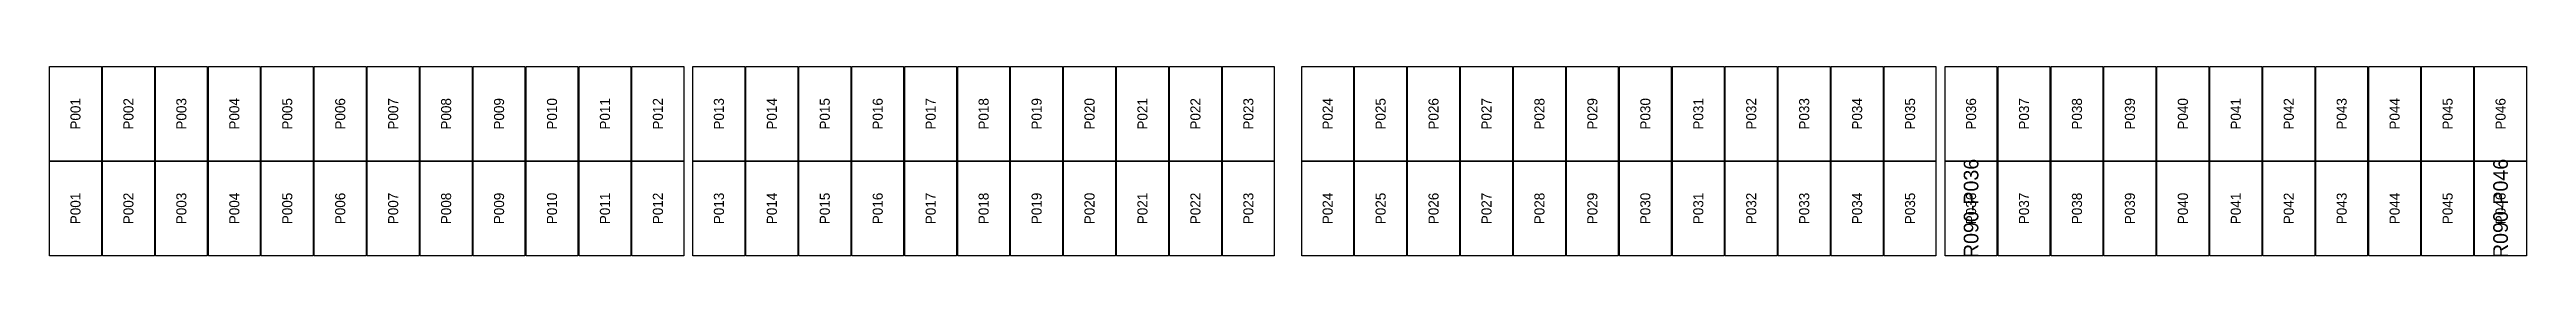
# Model space of a CAD drawing. Extents: x 296295 to 296770, y 651564 to 652121.
# Drawn here: x 296503.7 to 296557.8, y 651759.1 to 651763.3 of the extents above; entities that cross this region are included whole.
import ezdxf
from ezdxf.enums import TextEntityAlignment as Align

# ---------------------------------------------------------------- set-up
doc = ezdxf.new("R2010")
doc.units = 0

msp = doc.modelspace()

# ---------------------------------------------------------------- texts
at = {"layer": 'DEFECT_LABELS'}
for s, p in [('R090-P036', (296545.678, 651760.172)), ('R090-P046', (296557.258, 651760.172))]:
    msp.add_text(s, height=0.32, rotation=90, dxfattribs=at).set_placement(p, align=Align.MIDDLE_CENTER)
at = {"layer": 'PANEL_POSITION'}
for s, p in [('P001', (296504.22, 651762.235)), ('P002', (296505.378, 651762.235)), ('P003', (296506.536, 651762.235)), ('P004', (296507.694, 651762.235)), ('P005', (296508.852, 651762.235)), ('P006', (296510.01, 651762.235)), ('P007', (296511.168, 651762.235)), ('P008', (296512.326, 651762.235)), ('P009', (296513.484, 651762.235)), ('P010', (296514.642, 651762.235)), ('P011', (296515.8, 651762.235)), ('P012', (296516.958, 651762.235)), ('P013', (296518.292, 651762.235)), ('P014', (296519.45, 651762.235)), ('P015', (296520.608, 651762.235)), ('P016', (296521.766, 651762.235)), ('P017', (296522.924, 651762.235)), ('P018', (296524.082, 651762.235)), ('P019', (296525.24, 651762.235)), ('P020', (296526.398, 651762.235)), ('P021', (296527.556, 651762.235)), ('P022', (296528.714, 651762.235)), ('P023', (296529.872, 651762.235)), ('P024', (296531.606, 651762.235)), ('P025', (296532.764, 651762.235)), ('P026', (296533.922, 651762.235)), ('P027', (296535.08, 651762.235)), ('P028', (296536.238, 651762.235)), ('P029', (296537.396, 651762.235)), ('P030', (296538.554, 651762.235)), ('P031', (296539.712, 651762.235)), ('P032', (296540.87, 651762.235)), ('P033', (296542.028, 651762.235)), ('P034', (296543.186, 651762.235)), ('P035', (296544.344, 651762.235)), ('P036', (296545.678, 651762.235)), ('P037', (296546.836, 651762.235)), ('P038', (296547.994, 651762.235)), ('P039', (296549.152, 651762.235)), ('P040', (296550.31, 651762.235)), ('P041', (296551.468, 651762.235)), ('P042', (296552.626, 651762.235)), ('P043', (296553.784, 651762.235)), ('P044', (296554.942, 651762.235)), ('P045', (296556.1, 651762.235)), ('P046', (296557.258, 651762.235)), ('P001', (296504.22, 651760.172)), ('P002', (296505.378, 651760.172)), ('P003', (296506.536, 651760.172)), ('P004', (296507.694, 651760.172)), ('P005', (296508.852, 651760.172)), ('P006', (296510.01, 651760.172)), ('P007', (296511.168, 651760.172)), ('P008', (296512.326, 651760.172)), ('P009', (296513.484, 651760.172)), ('P010', (296514.642, 651760.172)), ('P011', (296515.8, 651760.172)), ('P012', (296516.958, 651760.172)), ('P013', (296518.292, 651760.172)), ('P014', (296519.45, 651760.172)), ('P015', (296520.608, 651760.172)), ('P016', (296521.766, 651760.172)), ('P017', (296522.924, 651760.172)), ('P018', (296524.082, 651760.172)), ('P019', (296525.24, 651760.172)), ('P020', (296526.398, 651760.172)), ('P021', (296527.556, 651760.172)), ('P022', (296528.714, 651760.172)), ('P023', (296529.872, 651760.172)), ('P024', (296531.606, 651760.172)), ('P025', (296532.764, 651760.172)), ('P026', (296533.922, 651760.172)), ('P027', (296535.08, 651760.172)), ('P028', (296536.238, 651760.172)), ('P029', (296537.396, 651760.172)), ('P030', (296538.554, 651760.172)), ('P031', (296539.712, 651760.172)), ('P032', (296540.87, 651760.172)), ('P033', (296542.028, 651760.172)), ('P034', (296543.186, 651760.172)), ('P035', (296544.344, 651760.172)), ('P036', (296545.678, 651760.172)), ('P037', (296546.836, 651760.172)), ('P038', (296547.994, 651760.172)), ('P039', (296549.152, 651760.172)), ('P040', (296550.31, 651760.172)), ('P041', (296551.468, 651760.172)), ('P042', (296552.626, 651760.172)), ('P043', (296553.784, 651760.172)), ('P044', (296554.942, 651760.172)), ('P045', (296556.1, 651760.172)), ('P046', (296557.258, 651760.172))]:
    msp.add_text(s, height=0.22, rotation=90, dxfattribs=at).set_placement(p, align=Align.MIDDLE_CENTER)

# ---------------------------------------------------------------- linework, layer by layer
at = {"layer": 'DEFECTIVE_PANELS'}
for points in [[(296545.111, 651761.204), (296546.245, 651761.204), (296546.245, 651759.141), (296545.111, 651759.141)], [(296556.691, 651761.204), (296557.825, 651761.204), (296557.825, 651759.141), (296556.691, 651759.141)]]:
    msp.add_lwpolyline(points, close=True, dxfattribs=at)
at = {"layer": 'PANELS_MASTER'}
for points in [[(296503.653, 651763.267), (296504.787, 651763.267), (296504.787, 651761.204), (296503.653, 651761.204)], [(296504.811, 651763.267), (296505.945, 651763.267), (296505.945, 651761.204), (296504.811, 651761.204)], [(296505.969, 651763.267), (296507.103, 651763.267), (296507.103, 651761.204), (296505.969, 651761.204)], [(296507.127, 651763.267), (296508.261, 651763.267), (296508.261, 651761.204), (296507.127, 651761.204)], [(296508.285, 651763.267), (296509.419, 651763.267), (296509.419, 651761.204), (296508.285, 651761.204)], [(296509.443, 651763.267), (296510.577, 651763.267), (296510.577, 651761.204), (296509.443, 651761.204)], [(296510.601, 651763.267), (296511.735, 651763.267), (296511.735, 651761.204), (296510.601, 651761.204)], [(296511.759, 651763.267), (296512.893, 651763.267), (296512.893, 651761.204), (296511.759, 651761.204)], [(296512.917, 651763.267), (296514.051, 651763.267), (296514.051, 651761.204), (296512.917, 651761.204)], [(296514.075, 651763.267), (296515.209, 651763.267), (296515.209, 651761.204), (296514.075, 651761.204)], [(296515.233, 651763.267), (296516.367, 651763.267), (296516.367, 651761.204), (296515.233, 651761.204)], [(296516.391, 651763.267), (296517.525, 651763.267), (296517.525, 651761.204), (296516.391, 651761.204)], [(296517.725, 651763.267), (296518.859, 651763.267), (296518.859, 651761.204), (296517.725, 651761.204)], [(296518.883, 651763.267), (296520.017, 651763.267), (296520.017, 651761.204), (296518.883, 651761.204)], [(296520.041, 651763.267), (296521.175, 651763.267), (296521.175, 651761.204), (296520.041, 651761.204)], [(296521.199, 651763.267), (296522.333, 651763.267), (296522.333, 651761.204), (296521.199, 651761.204)], [(296522.357, 651763.267), (296523.491, 651763.267), (296523.491, 651761.204), (296522.357, 651761.204)], [(296523.515, 651763.267), (296524.649, 651763.267), (296524.649, 651761.204), (296523.515, 651761.204)], [(296524.673, 651763.267), (296525.807, 651763.267), (296525.807, 651761.204), (296524.673, 651761.204)], [(296525.831, 651763.267), (296526.965, 651763.267), (296526.965, 651761.204), (296525.831, 651761.204)], [(296526.989, 651763.267), (296528.123, 651763.267), (296528.123, 651761.204), (296526.989, 651761.204)], [(296528.147, 651763.267), (296529.281, 651763.267), (296529.281, 651761.204), (296528.147, 651761.204)], [(296529.305, 651763.267), (296530.439, 651763.267), (296530.439, 651761.204), (296529.305, 651761.204)], [(296531.039, 651763.267), (296532.173, 651763.267), (296532.173, 651761.204), (296531.039, 651761.204)], [(296532.197, 651763.267), (296533.331, 651763.267), (296533.331, 651761.204), (296532.197, 651761.204)], [(296533.355, 651763.267), (296534.489, 651763.267), (296534.489, 651761.204), (296533.355, 651761.204)], [(296534.513, 651763.267), (296535.647, 651763.267), (296535.647, 651761.204), (296534.513, 651761.204)], [(296535.671, 651763.267), (296536.805, 651763.267), (296536.805, 651761.204), (296535.671, 651761.204)], [(296536.829, 651763.267), (296537.963, 651763.267), (296537.963, 651761.204), (296536.829, 651761.204)], [(296537.987, 651763.267), (296539.121, 651763.267), (296539.121, 651761.204), (296537.987, 651761.204)], [(296539.145, 651763.267), (296540.279, 651763.267), (296540.279, 651761.204), (296539.145, 651761.204)], [(296540.303, 651763.267), (296541.437, 651763.267), (296541.437, 651761.204), (296540.303, 651761.204)], [(296541.461, 651763.267), (296542.595, 651763.267), (296542.595, 651761.204), (296541.461, 651761.204)], [(296542.619, 651763.267), (296543.753, 651763.267), (296543.753, 651761.204), (296542.619, 651761.204)], [(296543.777, 651763.267), (296544.911, 651763.267), (296544.911, 651761.204), (296543.777, 651761.204)], [(296545.111, 651763.267), (296546.245, 651763.267), (296546.245, 651761.204), (296545.111, 651761.204)], [(296546.269, 651763.267), (296547.403, 651763.267), (296547.403, 651761.204), (296546.269, 651761.204)], [(296547.427, 651763.267), (296548.561, 651763.267), (296548.561, 651761.204), (296547.427, 651761.204)], [(296548.585, 651763.267), (296549.719, 651763.267), (296549.719, 651761.204), (296548.585, 651761.204)], [(296549.743, 651763.267), (296550.877, 651763.267), (296550.877, 651761.204), (296549.743, 651761.204)], [(296550.901, 651763.267), (296552.035, 651763.267), (296552.035, 651761.204), (296550.901, 651761.204)], [(296552.059, 651763.267), (296553.193, 651763.267), (296553.193, 651761.204), (296552.059, 651761.204)], [(296553.217, 651763.267), (296554.351, 651763.267), (296554.351, 651761.204), (296553.217, 651761.204)], [(296554.375, 651763.267), (296555.509, 651763.267), (296555.509, 651761.204), (296554.375, 651761.204)], [(296555.533, 651763.267), (296556.667, 651763.267), (296556.667, 651761.204), (296555.533, 651761.204)], [(296556.691, 651763.267), (296557.825, 651763.267), (296557.825, 651761.204), (296556.691, 651761.204)], [(296503.653, 651761.204), (296504.787, 651761.204), (296504.787, 651759.141), (296503.653, 651759.141)], [(296504.811, 651761.204), (296505.945, 651761.204), (296505.945, 651759.141), (296504.811, 651759.141)], [(296505.969, 651761.204), (296507.103, 651761.204), (296507.103, 651759.141), (296505.969, 651759.141)], [(296507.127, 651761.204), (296508.261, 651761.204), (296508.261, 651759.141), (296507.127, 651759.141)], [(296508.285, 651761.204), (296509.419, 651761.204), (296509.419, 651759.141), (296508.285, 651759.141)], [(296509.443, 651761.204), (296510.577, 651761.204), (296510.577, 651759.141), (296509.443, 651759.141)], [(296510.601, 651761.204), (296511.735, 651761.204), (296511.735, 651759.141), (296510.601, 651759.141)], [(296511.759, 651761.204), (296512.893, 651761.204), (296512.893, 651759.141), (296511.759, 651759.141)], [(296512.917, 651761.204), (296514.051, 651761.204), (296514.051, 651759.141), (296512.917, 651759.141)], [(296514.075, 651761.204), (296515.209, 651761.204), (296515.209, 651759.141), (296514.075, 651759.141)], [(296515.233, 651761.204), (296516.367, 651761.204), (296516.367, 651759.141), (296515.233, 651759.141)], [(296516.391, 651761.204), (296517.525, 651761.204), (296517.525, 651759.141), (296516.391, 651759.141)], [(296517.725, 651761.204), (296518.859, 651761.204), (296518.859, 651759.141), (296517.725, 651759.141)], [(296518.883, 651761.204), (296520.017, 651761.204), (296520.017, 651759.141), (296518.883, 651759.141)], [(296520.041, 651761.204), (296521.175, 651761.204), (296521.175, 651759.141), (296520.041, 651759.141)], [(296521.199, 651761.204), (296522.333, 651761.204), (296522.333, 651759.141), (296521.199, 651759.141)], [(296522.357, 651761.204), (296523.491, 651761.204), (296523.491, 651759.141), (296522.357, 651759.141)], [(296523.515, 651761.204), (296524.649, 651761.204), (296524.649, 651759.141), (296523.515, 651759.141)], [(296524.673, 651761.204), (296525.807, 651761.204), (296525.807, 651759.141), (296524.673, 651759.141)], [(296525.831, 651761.204), (296526.965, 651761.204), (296526.965, 651759.141), (296525.831, 651759.141)], [(296526.989, 651761.204), (296528.123, 651761.204), (296528.123, 651759.141), (296526.989, 651759.141)], [(296528.147, 651761.204), (296529.281, 651761.204), (296529.281, 651759.141), (296528.147, 651759.141)], [(296529.305, 651761.204), (296530.439, 651761.204), (296530.439, 651759.141), (296529.305, 651759.141)], [(296531.039, 651761.204), (296532.173, 651761.204), (296532.173, 651759.141), (296531.039, 651759.141)], [(296532.197, 651761.204), (296533.331, 651761.204), (296533.331, 651759.141), (296532.197, 651759.141)], [(296533.355, 651761.204), (296534.489, 651761.204), (296534.489, 651759.141), (296533.355, 651759.141)], [(296534.513, 651761.204), (296535.647, 651761.204), (296535.647, 651759.141), (296534.513, 651759.141)], [(296535.671, 651761.204), (296536.805, 651761.204), (296536.805, 651759.141), (296535.671, 651759.141)], [(296536.829, 651761.204), (296537.963, 651761.204), (296537.963, 651759.141), (296536.829, 651759.141)], [(296537.987, 651761.204), (296539.121, 651761.204), (296539.121, 651759.141), (296537.987, 651759.141)], [(296539.145, 651761.204), (296540.279, 651761.204), (296540.279, 651759.141), (296539.145, 651759.141)], [(296540.303, 651761.204), (296541.437, 651761.204), (296541.437, 651759.141), (296540.303, 651759.141)], [(296541.461, 651761.204), (296542.595, 651761.204), (296542.595, 651759.141), (296541.461, 651759.141)], [(296542.619, 651761.204), (296543.753, 651761.204), (296543.753, 651759.141), (296542.619, 651759.141)], [(296543.777, 651761.204), (296544.911, 651761.204), (296544.911, 651759.141), (296543.777, 651759.141)], [(296546.269, 651761.204), (296547.403, 651761.204), (296547.403, 651759.141), (296546.269, 651759.141)], [(296547.427, 651761.204), (296548.561, 651761.204), (296548.561, 651759.141), (296547.427, 651759.141)], [(296548.585, 651761.204), (296549.719, 651761.204), (296549.719, 651759.141), (296548.585, 651759.141)], [(296549.743, 651761.204), (296550.877, 651761.204), (296550.877, 651759.141), (296549.743, 651759.141)], [(296550.901, 651761.204), (296552.035, 651761.204), (296552.035, 651759.141), (296550.901, 651759.141)], [(296552.059, 651761.204), (296553.193, 651761.204), (296553.193, 651759.141), (296552.059, 651759.141)], [(296553.217, 651761.204), (296554.351, 651761.204), (296554.351, 651759.141), (296553.217, 651759.141)], [(296554.375, 651761.204), (296555.509, 651761.204), (296555.509, 651759.141), (296554.375, 651759.141)], [(296555.533, 651761.204), (296556.667, 651761.204), (296556.667, 651759.141), (296555.533, 651759.141)]]:
    msp.add_lwpolyline(points, close=True, dxfattribs=at)

msp.set_redraw_order([(e.dxf.handle, doc.entitydb.next_handle()) for e in msp.query("TEXT MTEXT ATTDEF DIMENSION ARC_DIMENSION")])  # texts and dimensions are drawn at this point

doc.saveas('drawing.dxf')
